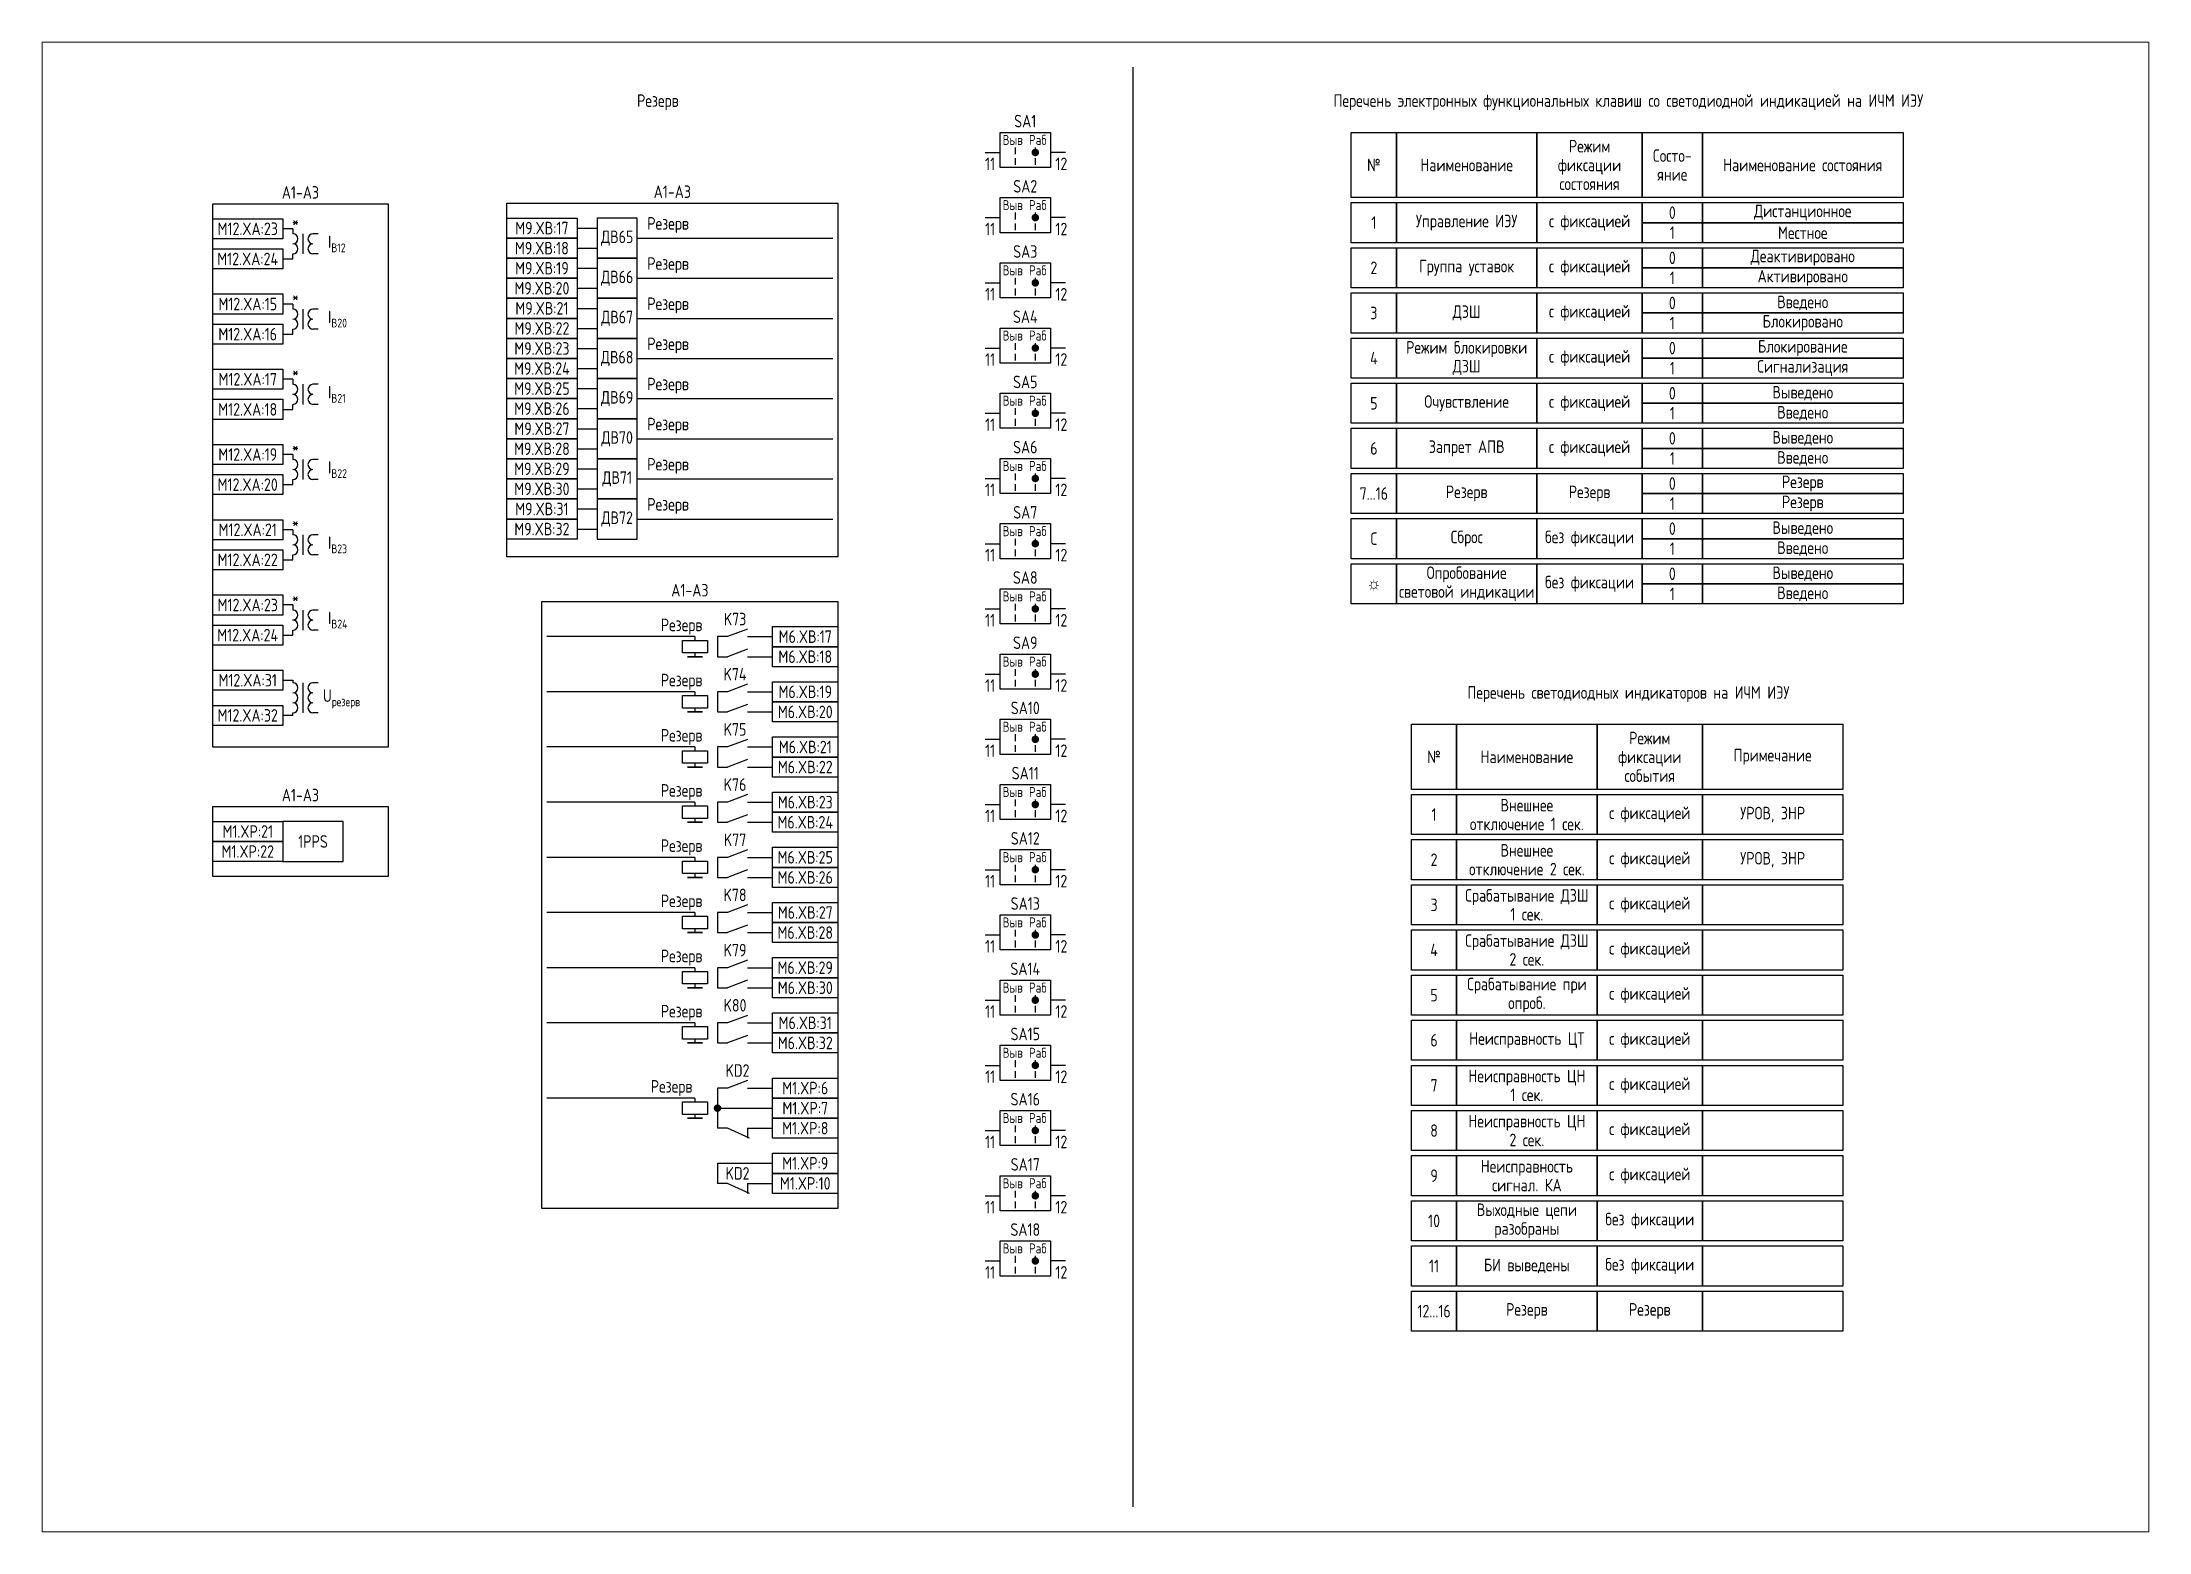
# Paper-space layout 'Лист14' of a CAD drawing. Header units: millimetres, sheet in inches. Extents: x 199.1 to 209.2, y 94.4 to 101.5.
# The model-space entities are those that its viewports show. They can reach past a viewport. Long polylines and large blocks are cut down to what shows.
import ezdxf

# ---------------------------------------------------------------- set-up
doc = ezdxf.new("R2010")
doc.units = ezdxf.units.MM
doc.styles.add('Gost_type_A', font='GOST_A.TTF')

psp = doc.layouts.new('Лист14')

msp = doc.modelspace()

# ---------------------------------------------------------------- texts
at = {"char_height": 2.5, "style": 'Gost_type_A'}
for s, insert, width, attachment_point, line_spacing_factor in [('Резерв', (5582.75, 285), 197.5, 5, 0.9), ('Перечень электронных функциональных клавиш со светодиодной индикацией на ИЧМ ИЭУ', (5776.25, 285), 197.5, 5, 0.9), ('Режим\\Pфиксации состояния', (5768.5, 272.5), 21, 5, 0.9), ('№ ', (5725.5, 272.5), 9, 5, 0.9), ('Наименование ', (5744, 272.5), 28, 5, 0.9), ('Состо- яние', (5785, 272.5), 12, 5, 0.9), ('Наименование состояния ', (5811, 272.5), 40, 5, 0.9), ('A1-A3', (5511.5, 265.78), 35, 8, 0.9), ('A1-A3', (5585.64, 265.92), 66, 8, 0.9), ('1', (5725.5, 261), 9, 5, 0.9), ('Управление ИЭУ', (5744, 261), 28, 5, 0.9), ('с фиксацией', (5768.5, 261), 21, 5, 0.9), ('0', (5785, 263), 12, 5, 0.9), ('Дистанционное', (5811, 263), 40, 5, 0.9), ('1', (5785, 259), 12, 5, 0.9), ('Местное', (5811, 259), 40, 5, 0.9), ('2', (5725.5, 252), 9, 5, 0.9), ('Группа уставок', (5744, 252), 28, 5, 0.9), ('с фиксацией', (5768.5, 252), 21, 5, 0.9), ('0', (5785, 254), 12, 5, 0.9), ('Деактивировано', (5811, 254), 40, 5, 0.9), ('1', (5785, 250), 12, 5, 0.9), ('Активировано', (5811, 250), 40, 5, 0.9), ('3', (5725.5, 243), 9, 5, 0.9), ('ДЗШ', (5744, 243), 28, 5, 0.9), ('с фиксацией', (5768.5, 243), 21, 5, 0.9), ('0', (5785, 245), 12, 5, 0.9), ('Введено', (5811, 245), 40, 5, 0.9), ('1', (5785, 241), 12, 5, 0.9), ('Блокировано', (5811, 241), 40, 5, 0.9), ('4', (5725.5, 234), 9, 5, 0.9), ('Режим блокировки ДЗШ', (5744, 234), 28, 5, 0.9), ('с фиксацией', (5768.5, 234), 21, 5, 0.9), ('0', (5785, 236), 12, 5, 0.9), ('Блокирование', (5811, 236), 40, 5, 0.9), ('1', (5785, 232), 12, 5, 0.9), ('Сигнализация', (5811, 232), 40, 5, 0.9), ('0', (5785, 227), 12, 5, 0.9), ('Выведено', (5811, 227), 40, 5, 0.9), ('5', (5725.5, 225), 9, 5, 0.9), ('Очувствление', (5744, 225), 28, 5, 0.9), ('с фиксацией', (5768.5, 225), 21, 5, 0.9), ('1', (5785, 223), 12, 5, 0.9), ('Введено', (5811, 223), 40, 5, 0.9), ('0', (5785, 218), 12, 5, 0.9), ('Выведено', (5811, 218), 40, 5, 0.9), ('6', (5725.5, 216), 9, 5, 0.9), ('Запрет АПВ', (5744, 216), 28, 5, 0.9), ('с фиксацией', (5768.5, 216), 21, 5, 0.9), ('1', (5785, 214), 12, 5, 0.9), ('Введено', (5811, 214), 40, 5, 0.9), ('0', (5785, 209), 12, 5, 0.9), ('Резерв', (5811, 209), 40, 5, 0.9), ('7...16', (5725.5, 207), 9, 5, 0.9), ('Резерв', (5744, 207), 28, 5, 0.9), ('Резерв', (5768.5, 207), 21, 5, 0.9), ('1', (5785, 205), 12, 5, 0.9), ('Резерв', (5811, 205), 40, 5, 0.9), ('C', (5725.5, 198), 9, 5, 0.9), ('Сброс', (5744, 198), 28, 5, 0.9), ('без фиксации', (5768.5, 198), 21, 5, 0.9), ('0', (5785, 200), 12, 5, 0.9), ('Выведено', (5811, 200), 40, 5, 0.9), ('Введено', (5811, 196), 40, 5, 0.9), ('1', (5785, 196), 12, 5, 0.9), ('☼', (5725.5, 189), 9, 5, 0.9), ('Опробование световой индикации', (5744, 189), 28, 5, 0.9), ('без фиксации', (5768.5, 189), 21, 5, 0.9), ('0', (5785, 191), 12, 5, 0.9), ('Выведено', (5811, 191), 40, 5, 0.9), ('A1-A3', (5589.14, 186.47), 59, 8, 0.9), ('1', (5785, 187), 12, 5, 0.9), ('Введено', (5811, 187), 40, 5, 0.9), ('Перечень светодиодных индикаторов на ИЧМ ИЭУ', (5776.25, 167), 197.5, 5, 0.9), ('№ ', (5737.5, 154.5), 9, 5, 0.9), ('Наименование ', (5756, 154.5), 28, 5, 0.9), ('Режим\\Pфиксации события', (5780.5, 154.5), 21, 5, 0.9), ('Примечание', (5805, 154.5), 28, 5, 0.9), ('A1-A3', (5511.5, 145.63), 35, 8, 0.9), ('1', (5737.5, 143), 9, 5, 0.9), ('Внешнее\\Pотключение 1 сек.', (5756, 143), 28, 5, 0.9), ('с фиксацией', (5780.5, 143), 21, 5, 0.9), ('УРОВ, ЗНР', (5805, 143), 28, 5, 0.9), ('2', (5737.5, 134), 9, 5, 0.9), ('Внешнее\\Pотключение 2 сек.', (5756, 134), 28, 5, 0.9), ('с фиксацией', (5780.5, 134), 21, 5, 0.9), ('УРОВ, ЗНР', (5805, 134), 28, 5, 0.9), ('3', (5737.5, 125), 9, 5, 0.9), ('Срабатывание ДЗШ\\P1 сек.', (5756, 125), 28, 5, 0.9), ('с фиксацией', (5780.5, 125), 21, 5, 0.9), ('Срабатывание ДЗШ\\P2 сек.', (5756, 116), 28, 5, 0.9), ('с фиксацией', (5780.5, 116), 21, 5, 0.9), ('4', (5737.5, 116), 9, 5, 0.9), ('Срабатывание при опроб.', (5756, 107), 28, 5, 0.9), ('5', (5737.5, 107), 9, 5, 0.9), ('с фиксацией', (5780.5, 107), 21, 5, 0.9), ('6', (5737.5, 98), 9, 5, 0.9), ('Неисправность ЦТ', (5756, 98), 28, 5, 0.9), ('с фиксацией', (5780.5, 98), 21, 5, 0.9), ('Резерв', (5589.64, 88.47), 37, 6, 0.8), ('7', (5737.5, 89), 9, 5, 0.9), ('Неисправность ЦН\\P1 сек.', (5756, 89), 28, 5, 0.9), ('с фиксацией', (5780.5, 89), 21, 5, 0.9), ('8', (5737.5, 80), 9, 5, 0.9), ('Неисправность ЦН\\P2 сек.', (5756, 80), 28, 5, 0.9), ('с фиксацией', (5780.5, 80), 21, 5, 0.9), ('9', (5737.5, 71), 9, 5, 0.9), ('Неисправность сигнал. КА', (5756, 71), 28, 5, 0.9), ('с фиксацией', (5780.5, 71), 21, 5, 0.9), ('10', (5737.5, 62), 9, 5, 0.9), ('Выходные цепи разобраны', (5756, 62), 28, 5, 0.9), ('без фиксации', (5780.5, 62), 21, 5, 0.9), ('без фиксации', (5780.5, 53), 21, 5, 0.9), ('11', (5737.5, 53), 9, 5, 0.9), ('БИ выведены', (5756, 53), 28, 5, 0.9), ('12...16', (5737.5, 44), 9, 5, 0.9), ('Резерв', (5756, 44), 28, 5, 0.9), ('Резерв', (5780.5, 44), 21, 5, 0.9)]:
    msp.add_mtext(s, dxfattribs=dict(at, insert=insert, width=width, attachment_point=attachment_point, line_spacing_factor=line_spacing_factor))
at = {"style": 'Gost_type_A'}
for s, insert, char_height, width, attachment_point in [('SA1', (5656, 280), 2.5, 10, 8), ('Выв', (5653.5, 277.5), 2, 5, 5), ('Раб', (5658.5, 277.5), 2, 5, 5), ('11', (5650, 273.98), 2.5, 5, 3), ('12', (5662, 273.98), 2.5, 5, 1), ('SA2', (5656, 267), 2.5, 10, 8), ('Выв', (5653.5, 264.5), 2, 5, 5), ('Раб', (5658.5, 264.5), 2, 5, 5), ('M12.XA:23', (5501, 259.78), 2.5, 14, 5), ('*', (5510.5, 261.28), 2.5, 3, 5), ('M9.XВ:17', (5559.64, 259.92), 2.5, 14, 5), ('Резерв', (5580.64, 258.92), 2.5, 37, 7), ('11', (5650, 260.98), 2.5, 5, 3), ('12', (5662, 260.98), 2.5, 5, 1), ('\\A1;I{\\H0.7x;\\S^ В12;}', (5517, 256.78), 2.5, 8, 4), ('M9.XВ:18', (5559.64, 255.92), 2.5, 14, 5), ('ДВ65', (5574.64, 257.92), 2.5, 7.9998, 5), ('SA3', (5656, 254), 2.5, 10, 8), ('M12.XA:24', (5500.99, 253.77), 2.5, 14.018, 5), ('M9.XВ:19', (5559.64, 251.92), 2.5, 14, 5), ('Резерв', (5580.64, 250.92), 2.5, 37, 7), ('Выв', (5653.5, 251.5), 2, 5, 5), ('Раб', (5658.5, 251.5), 2, 5, 5), ('M9.XВ:20', (5559.64, 247.92), 2.5, 14, 5), ('ДВ66', (5574.64, 249.92), 2.5, 7.9998, 5), ('11', (5650, 247.98), 2.5, 5, 3), ('12', (5662, 247.98), 2.5, 5, 1), ('M12.XA:15', (5501, 244.78), 2.5, 14, 5), ('*', (5510.5, 246.28), 2.5, 3, 5), ('M9.XВ:21', (5559.64, 243.92), 2.5, 14, 5), ('Резерв', (5580.64, 242.92), 2.5, 37, 7), ('M12.XA:16', (5500.99, 238.77), 2.5, 14.018, 5), ('\\A1;I{\\H0.7x;\\S^ B20;}', (5517, 241.78), 2.5, 8, 4), ('M9.XВ:22', (5559.64, 239.92), 2.5, 14, 5), ('ДВ67', (5574.64, 241.92), 2.5, 7.9998, 5), ('Выв', (5653.5, 238.5), 2, 5, 5), ('SA4', (5656, 241), 2.5, 10, 8), ('Раб', (5658.5, 238.5), 2, 5, 5), ('M9.XВ:23', (5559.64, 235.92), 2.5, 14, 5), ('ДВ68', (5574.64, 233.92), 2.5, 7.9998, 5), ('Резерв', (5580.64, 234.92), 2.5, 37, 7), ('M12.XA:17', (5501, 229.78), 2.5, 14, 5), ('*', (5510.5, 231.28), 2.5, 3, 5), ('M9.XВ:24', (5559.64, 231.92), 2.5, 14, 5), ('11', (5650, 234.98), 2.5, 5, 3), ('12', (5662, 234.98), 2.5, 5, 1), ('\\A1;I{\\H0.7x;\\S^ B21;}', (5517, 226.78), 2.5, 8, 4), ('M9.XВ:25', (5559.64, 227.92), 2.5, 14, 5), ('ДВ69', (5574.64, 225.92), 2.5, 7.9998, 5), ('Резерв', (5580.64, 226.92), 2.5, 37, 7), ('SA5', (5656, 228), 2.5, 10, 8), ('M12.XA:18', (5500.99, 223.77), 2.5, 14.018, 5), ('M9.XВ:26', (5559.64, 223.92), 2.5, 14, 5), ('Выв', (5653.5, 225.5), 2, 5, 5), ('Раб', (5658.5, 225.5), 2, 5, 5), ('M9.XВ:27', (5559.64, 219.92), 2.5, 14, 5), ('ДВ70', (5574.64, 217.92), 2.5, 7.9998, 5), ('Резерв', (5580.64, 218.92), 2.5, 37, 7), ('11', (5650, 221.98), 2.5, 5, 3), ('12', (5662, 221.98), 2.5, 5, 1), ('M12.XA:19', (5501, 214.78), 2.5, 14, 5), ('*', (5510.5, 216.28), 2.5, 3, 5), ('M9.XВ:28', (5559.64, 215.92), 2.5, 14, 5), ('SA6', (5656, 215), 2.5, 10, 8), ('M12.XA:20', (5500.99, 208.77), 2.5, 14.018, 5), ('\\A1;I{\\H0.7x;\\S^ B22;}', (5517, 211.78), 2.5, 8, 4), ('M9.XВ:29', (5559.64, 211.92), 2.5, 14, 5), ('ДВ71', (5574.64, 209.92), 2.5, 7.9998, 5), ('Резерв', (5580.64, 210.92), 2.5, 37, 7), ('Выв', (5653.5, 212.5), 2, 5, 5), ('Раб', (5658.5, 212.5), 2, 5, 5), ('M9.XВ:30', (5559.64, 207.92), 2.5, 14, 5), ('Резерв', (5580.64, 202.92), 2.5, 37, 7), ('11', (5650, 208.98), 2.5, 5, 3), ('12', (5662, 208.98), 2.5, 5, 1), ('M9.XВ:31', (5559.64, 203.92), 2.5, 14, 5), ('ДВ72', (5574.64, 201.92), 2.5, 7.9998, 5), ('SA7', (5656, 202), 2.5, 10, 8), ('M12.XA:21', (5501, 199.78), 2.5, 14, 5), ('*', (5510.5, 201.28), 2.5, 3, 5), ('\\A1;I{\\H0.7x;\\S^ B23;}', (5517, 196.78), 2.5, 8, 4), ('M9.XВ:32', (5559.64, 199.92), 2.5, 14, 5), ('Выв', (5653.5, 199.5), 2, 5, 5), ('Раб', (5658.5, 199.5), 2, 5, 5), ('M12.XA:22', (5500.99, 193.78), 2.5, 14.018, 5), ('11', (5650, 195.98), 2.5, 5, 3), ('12', (5662, 195.98), 2.5, 5, 1), ('SA8', (5656, 189), 2.5, 10, 8), ('M12.XA:23', (5501, 184.78), 2.5, 14, 5), ('*', (5510.5, 186.28), 2.5, 3, 5), ('Выв', (5653.5, 186.5), 2, 5, 5), ('Раб', (5658.5, 186.5), 2, 5, 5), ('\\A1;I{\\H0.7x;\\S^ B24;}', (5517, 181.78), 2.5, 8, 4), ('Резерв', (5591.64, 180.47), 2.5, 31.0015, 6), ('K73', (5598.14, 181.97), 2.5, 5, 5), ('11', (5650, 182.98), 2.5, 5, 3), ('12', (5662, 182.98), 2.5, 5, 1), ('M12.XA:24', (5500.99, 178.77), 2.5, 14.018, 5), ('M6.XВ:17', (5612.14, 178.47), 2.5, 13, 5), ('SA9', (5656, 176), 2.5, 10, 8), ('K74', (5598.14, 170.97), 2.5, 5, 5), ('M6.XВ:18', (5612.14, 174.47), 2.5, 13, 5), ('Выв', (5653.5, 173.5), 2, 5, 5), ('Раб', (5658.5, 173.5), 2, 5, 5), ('M12.XA:31', (5500.99, 169.77), 2.5, 14.018, 5), ('Резерв', (5591.64, 169.47), 2.5, 31.0015, 6), ('M6.XВ:19', (5612.14, 167.47), 2.5, 13, 5), ('11', (5650, 169.98), 2.5, 5, 3), ('12', (5662, 169.98), 2.5, 5, 1), ('M12.XA:32', (5500.99, 162.77), 2.5, 14.018, 5), ('\\A1;U{\\H0.7x;\\S^ резерв;}', (5516, 166.27), 2.5, 12, 4), ('M6.XВ:20', (5612.14, 163.47), 2.5, 13, 5), ('SA10', (5656, 163), 2.5, 10, 8), ('Резерв', (5591.64, 158.47), 2.5, 31.0015, 6), ('K75', (5598.14, 159.97), 2.5, 5, 5), ('Выв', (5653.5, 160.5), 2, 5, 5), ('Раб', (5658.5, 160.5), 2, 5, 5), ('M6.XВ:21', (5612.14, 156.47), 2.5, 13, 5), ('11', (5650, 156.98), 2.5, 5, 3), ('12', (5662, 156.98), 2.5, 5, 1), ('M6.XВ:22', (5612.14, 152.47), 2.5, 13, 5), ('SA11', (5656, 150), 2.5, 10, 8), ('Резерв', (5591.64, 147.47), 2.5, 31.0015, 6), ('K76', (5598.14, 148.97), 2.5, 5, 5), ('Выв', (5653.5, 147.5), 2, 5, 5), ('Раб', (5658.5, 147.5), 2, 5, 5), ('M6.XВ:23', (5612.14, 145.47), 2.5, 13, 5), ('11', (5650, 143.98), 2.5, 5, 3), ('12', (5662, 143.98), 2.5, 5, 1), ('M1.XP:21', (5501, 139.63), 2.5, 14, 5), ('1PPS', (5514, 137.63), 2.5, 12, 5), ('K77', (5598.14, 137.97), 2.5, 5, 5), ('M6.XВ:24', (5612.14, 141.47), 2.5, 13, 5), ('SA12', (5656, 137), 2.5, 10, 8), ('M1.XP:22', (5501, 135.63), 2.5, 14, 5), ('Резерв', (5591.64, 136.47), 2.5, 31.0015, 6), ('M6.XВ:25', (5612.14, 134.47), 2.5, 13, 5), ('Выв', (5653.5, 134.5), 2, 5, 5), ('Раб', (5658.5, 134.5), 2, 5, 5), ('M6.XВ:26', (5612.14, 130.47), 2.5, 13, 5), ('11', (5650, 130.98), 2.5, 5, 3), ('12', (5662, 130.98), 2.5, 5, 1), ('Резерв', (5591.64, 125.47), 2.5, 31.0015, 6), ('K78', (5598.14, 126.97), 2.5, 5, 5), ('SA13', (5656, 124), 2.5, 10, 8), ('M6.XВ:27', (5612.14, 123.47), 2.5, 13, 5), ('Выв', (5653.5, 121.5), 2, 5, 5), ('Раб', (5658.5, 121.5), 2, 5, 5), ('M6.XВ:28', (5612.14, 119.47), 2.5, 13, 5), ('11', (5650, 117.98), 2.5, 5, 3), ('12', (5662, 117.98), 2.5, 5, 1), ('Резерв', (5591.64, 114.47), 2.5, 31.0015, 6), ('K79', (5598.14, 115.97), 2.5, 5, 5), ('M6.XВ:29', (5612.14, 112.47), 2.5, 13, 5), ('SA14', (5656, 111), 2.5, 10, 8), ('M6.XВ:30', (5612.14, 108.47), 2.5, 13, 5), ('Выв', (5653.5, 108.5), 2, 5, 5), ('Раб', (5658.5, 108.5), 2, 5, 5), ('Резерв', (5591.64, 103.47), 2.5, 31.0015, 6), ('K80', (5598.14, 104.97), 2.5, 5, 5), ('M6.XВ:31', (5612.14, 101.47), 2.5, 13, 5), ('11', (5650, 104.98), 2.5, 5, 3), ('12', (5662, 104.98), 2.5, 5, 1), ('M6.XВ:32', (5612.14, 97.47), 2.5, 13, 5), ('SA15', (5656, 98), 2.5, 10, 8), ('KD2', (5598.64, 91.97), 2.5, 8, 5), ('Выв', (5653.5, 95.5), 2, 5, 5), ('Раб', (5658.5, 95.5), 2, 5, 5), ('M1.XP:6', (5612.14, 88.47), 2.5, 13, 5), ('11', (5650, 91.98), 2.5, 5, 3), ('12', (5662, 91.98), 2.5, 5, 1), ('M1.XP:7', (5612.14, 84.47), 2.5, 13, 5), ('SA16', (5656, 85), 2.5, 10, 8), ('M1.XP:8', (5612.14, 80.47), 2.5, 13, 5), ('Выв', (5653.5, 82.5), 2, 5, 5), ('Раб', (5658.5, 82.5), 2, 5, 5), ('11', (5650, 78.98), 2.5, 5, 3), ('12', (5662, 78.98), 2.5, 5, 1), ('KD2', (5598.64, 71.47), 2.5, 8, 5), ('M1.XP:9', (5612.14, 73.47), 2.5, 13, 5), ('SA17', (5656, 72), 2.5, 10, 8), ('M1.XP:10', (5612.14, 69.47), 2.5, 13, 5), ('Выв', (5653.5, 69.5), 2, 5, 5), ('Раб', (5658.5, 69.5), 2, 5, 5), ('11', (5650, 65.98), 2.5, 5, 3), ('12', (5662, 65.98), 2.5, 5, 1), ('SA18', (5656, 59), 2.5, 10, 8), ('Выв', (5653.5, 56.5), 2, 5, 5), ('Раб', (5658.5, 56.5), 2, 5, 5), ('11', (5650, 52.98), 2.5, 5, 3), ('12', (5662, 52.98), 2.5, 5, 1)]:
    msp.add_mtext(s, dxfattribs=dict(at, insert=insert, char_height=char_height, width=width, attachment_point=attachment_point))

# ---------------------------------------------------------------- blocks, each defined once
blk = doc.blocks.new('POINT')
at = {"const_width": 0.75}
blk.add_lwpolyline([(-0.375, 0, 1), (0.375, 0, 1)], format="xyb", close=True, dxfattribs=at)
blk = doc.blocks.new('Переключатель_положение')
for p, q in [((2, 1), (2, -0.34)), ((2, -1.14), (2, -2.49))]:
    blk.add_line(p, q)

# ---------------------------------------------------------------- linework, layer by layer
for p, q in [((5677.5, 5), (5677.5, 292)), ((5648, 275), (5651, 275)), ((5664, 275), (5661, 275)), ((5648, 262), (5651, 262)), ((5664, 262), (5661, 262)), ((5510, 259.78), (5508, 259.78)), ((5566.64, 259.92), (5570.64, 259.92)), ((5578.64, 257.92), (5617.64, 257.92)), ((5508, 253.78), (5510, 253.78)), ((5566.64, 255.92), (5570.64, 255.92)), ((5566.64, 251.92), (5570.64, 251.92)), ((5566.64, 247.92), (5570.64, 247.92)), ((5578.64, 249.92), (5617.64, 249.92)), ((5648, 249), (5651, 249)), ((5664, 249), (5661, 249)), ((5510, 244.78), (5508, 244.78)), ((5566.64, 243.92), (5570.64, 243.92)), ((5566.64, 239.92), (5570.64, 239.92)), ((5578.64, 241.92), (5617.64, 241.92)), ((5508, 238.78), (5510, 238.78)), ((5566.64, 235.92), (5570.64, 235.92)), ((5648, 236), (5651, 236)), ((5664, 236), (5661, 236)), ((5566.64, 231.92), (5570.64, 231.92)), ((5578.64, 233.92), (5617.64, 233.92)), ((5510, 229.78), (5508, 229.78)), ((5566.64, 227.92), (5570.64, 227.92)), ((5508, 223.78), (5510, 223.78)), ((5566.64, 223.92), (5570.64, 223.92)), ((5578.64, 225.92), (5617.64, 225.92)), ((5648, 223), (5651, 223)), ((5664, 223), (5661, 223)), ((5566.64, 219.92), (5570.64, 219.92)), ((5510, 214.78), (5508, 214.78)), ((5566.64, 215.92), (5570.64, 215.92)), ((5578.64, 217.92), (5617.64, 217.92)), ((5566.64, 211.92), (5570.64, 211.92)), ((5648, 210), (5651, 210)), ((5664, 210), (5661, 210)), ((5508, 208.78), (5510, 208.78)), ((5566.64, 207.92), (5570.64, 207.92)), ((5578.64, 209.92), (5617.64, 209.92)), ((5566.64, 203.92), (5570.64, 203.92)), ((5578.64, 201.92), (5617.64, 201.92)), ((5510, 199.78), (5508, 199.78)), ((5566.64, 199.92), (5570.64, 199.92)), ((5508, 193.78), (5510, 193.78)), ((5648, 197), (5651, 197)), ((5664, 197), (5661, 197)), ((5510, 184.78), (5508, 184.78)), ((5648, 184), (5651, 184)), ((5664, 184), (5661, 184)), ((5508, 178.78), (5510, 178.78)), ((5590.14, 178.47), (5560.64, 178.47)), ((5590.14, 178.47), (5590.14, 177.72)), ((5590.14, 175.22), (5590.14, 174.47)), ((5648, 171), (5651, 171)), ((5664, 171), (5661, 171)), ((5590.14, 167.47), (5560.64, 167.47)), ((5590.14, 167.47), (5590.14, 166.72)), ((5590.14, 164.22), (5590.14, 163.47)), ((5590.14, 156.47), (5560.64, 156.47)), ((5590.14, 156.47), (5590.14, 155.72)), ((5648, 158), (5651, 158)), ((5664, 158), (5661, 158)), ((5590.14, 153.22), (5590.14, 152.47)), ((5590.14, 145.47), (5560.64, 145.47)), ((5590.14, 145.47), (5590.14, 144.72)), ((5648, 145), (5651, 145)), ((5664, 145), (5661, 145)), ((5590.14, 142.22), (5590.14, 141.47)), ((5590.14, 134.47), (5560.64, 134.47)), ((5590.14, 134.47), (5590.14, 133.72)), ((5590.14, 131.22), (5590.14, 130.47)), ((5648, 132), (5651, 132)), ((5664, 132), (5661, 132)), ((5590.14, 123.47), (5560.64, 123.47)), ((5590.14, 123.47), (5590.14, 122.72)), ((5590.14, 120.22), (5590.14, 119.47)), ((5648, 119), (5651, 119)), ((5664, 119), (5661, 119)), ((5590.14, 112.47), (5560.64, 112.47)), ((5590.14, 112.47), (5590.14, 111.72)), ((5590.14, 109.22), (5590.14, 108.47)), ((5648, 106), (5651, 106)), ((5664, 106), (5661, 106)), ((5590.14, 101.47), (5560.64, 101.47)), ((5590.14, 101.47), (5590.14, 100.72)), ((5590.14, 98.22), (5590.14, 97.47)), ((5648, 93), (5651, 93)), ((5664, 93), (5661, 93)), ((5590.14, 86.47), (5560.64, 86.47)), ((5590.14, 86.47), (5590.14, 85.72)), ((5590.14, 83.22), (5590.14, 82.47)), ((5600.64, 80.47), (5600.64, 78.47)), ((5648, 80), (5651, 80)), ((5664, 80), (5661, 80)), ((5594.64, 73.47), (5594.64, 69.47)), ((5600.64, 69.47), (5600.64, 67.47)), ((5648, 67), (5651, 67)), ((5664, 67), (5661, 67)), ((5648, 54), (5651, 54)), ((5664, 54), (5661, 54))]:
    msp.add_line(p, q)
at = {"ltscale": 4}
for p, q in [((5510, 259.78), (5510, 258.78)), ((5510, 259.28), (5510, 258.78)), ((5512, 258.78), (5512, 254.78)), ((5512, 258.78), (5512, 254.78)), ((5515, 258.78), (5514, 258.78)), ((5515, 258.78), (5514, 258.78)), ((5510, 253.78), (5510, 254.78)), ((5515, 254.78), (5514, 254.78)), ((5515, 254.78), (5514, 254.78)), ((5510, 244.78), (5510, 243.78)), ((5510, 244.28), (5510, 243.78)), ((5512, 243.78), (5512, 239.78)), ((5512, 243.78), (5512, 239.78)), ((5515, 243.78), (5514, 243.78)), ((5515, 243.78), (5514, 243.78)), ((5510, 238.78), (5510, 239.78)), ((5515, 239.78), (5514, 239.78)), ((5515, 239.78), (5514, 239.78)), ((5510, 229.78), (5510, 228.78)), ((5510, 229.28), (5510, 228.78)), ((5512, 228.78), (5512, 224.78)), ((5512, 228.78), (5512, 224.78)), ((5515, 228.78), (5514, 228.78)), ((5515, 228.78), (5514, 228.78)), ((5510, 223.78), (5510, 224.78)), ((5515, 224.78), (5514, 224.78)), ((5515, 224.78), (5514, 224.78)), ((5510, 214.78), (5510, 213.78)), ((5510, 214.28), (5510, 213.78)), ((5512, 213.78), (5512, 209.78)), ((5512, 213.78), (5512, 209.78)), ((5515, 213.78), (5514, 213.78)), ((5515, 213.78), (5514, 213.78)), ((5510, 208.78), (5510, 209.78)), ((5515, 209.78), (5514, 209.78)), ((5515, 209.78), (5514, 209.78)), ((5510, 199.78), (5510, 198.78)), ((5510, 199.28), (5510, 198.78)), ((5512, 198.78), (5512, 194.78)), ((5512, 198.78), (5512, 194.78)), ((5515, 198.78), (5514, 198.78)), ((5515, 198.78), (5514, 198.78)), ((5510, 193.78), (5510, 194.78)), ((5515, 194.78), (5514, 194.78)), ((5515, 194.78), (5514, 194.78)), ((5510, 184.78), (5510, 183.78)), ((5510, 184.28), (5510, 183.78)), ((5512, 183.78), (5512, 179.78)), ((5512, 183.78), (5512, 179.78)), ((5515, 183.78), (5514, 183.78)), ((5515, 183.78), (5514, 183.78)), ((5510, 178.78), (5510, 179.78)), ((5515, 179.78), (5514, 179.78)), ((5515, 179.78), (5514, 179.78)), ((5508, 169.77), (5510, 169.77)), ((5510, 169.77), (5510, 169.27)), ((5510, 169.77), (5510, 169.27)), ((5512, 169.27), (5512, 165.27)), ((5515, 169.27), (5514, 169.27)), ((5512, 167.27), (5512, 163.27)), ((5510, 162.77), (5508, 162.77)), ((5510, 162.77), (5510, 163.27)), ((5515, 163.27), (5514, 163.27))]:
    msp.add_line(p, q, dxfattribs=at)
at = {"ltscale": 1.08}
for p, q in [((5596.64, 178.47), (5594.64, 178.47)), ((5594.64, 178.47), (5594.64, 174.47)), ((5600.64, 178.47), (5605.64, 178.47)), ((5594.64, 174.47), (5596.64, 174.47)), ((5600.64, 174.47), (5605.64, 174.47)), ((5596.64, 167.47), (5594.64, 167.47)), ((5594.64, 167.47), (5594.64, 163.47)), ((5600.64, 167.47), (5605.64, 167.47)), ((5594.64, 163.47), (5596.64, 163.47)), ((5600.64, 163.47), (5605.64, 163.47)), ((5596.64, 156.47), (5594.64, 156.47)), ((5594.64, 156.47), (5594.64, 152.47)), ((5600.64, 156.47), (5605.64, 156.47)), ((5594.64, 152.47), (5596.64, 152.47)), ((5600.64, 152.47), (5605.64, 152.47)), ((5596.64, 145.47), (5594.64, 145.47)), ((5594.64, 145.47), (5594.64, 141.47)), ((5600.64, 145.47), (5605.64, 145.47)), ((5594.64, 141.47), (5596.64, 141.47)), ((5600.64, 141.47), (5605.64, 141.47)), ((5596.64, 134.47), (5594.64, 134.47)), ((5594.64, 134.47), (5594.64, 130.47)), ((5600.64, 134.47), (5605.64, 134.47)), ((5594.64, 130.47), (5596.64, 130.47)), ((5600.64, 130.47), (5605.64, 130.47)), ((5596.64, 123.47), (5594.64, 123.47)), ((5594.64, 123.47), (5594.64, 119.47)), ((5600.64, 123.47), (5605.64, 123.47)), ((5594.64, 119.47), (5596.64, 119.47)), ((5600.64, 119.47), (5605.64, 119.47)), ((5596.64, 112.47), (5594.64, 112.47)), ((5594.64, 112.47), (5594.64, 108.47)), ((5600.64, 112.47), (5605.64, 112.47)), ((5594.64, 108.47), (5596.64, 108.47)), ((5600.64, 108.47), (5605.64, 108.47)), ((5596.64, 101.47), (5594.64, 101.47)), ((5594.64, 101.47), (5594.64, 97.47)), ((5600.64, 101.47), (5605.64, 101.47)), ((5594.64, 97.47), (5596.64, 97.47)), ((5600.64, 97.47), (5605.64, 97.47)), ((5596.64, 88.47), (5594.64, 88.47)), ((5594.64, 88.47), (5594.64, 80.47)), ((5600.64, 88.47), (5605.64, 88.47)), ((5594.64, 84.47), (5605.64, 84.47)), ((5596.64, 80.47), (5594.64, 80.47)), ((5600.64, 80.47), (5605.64, 80.47)), ((5594.64, 73.47), (5605.64, 73.47)), ((5596.64, 69.47), (5594.64, 69.47)), ((5600.64, 69.47), (5605.64, 69.47))]:
    msp.add_line(p, q, dxfattribs=at)
at = {"ltscale": 4.32}
for p, q in [((5600.64, 179.97), (5596.64, 178.47)), ((5600.64, 175.97), (5596.64, 174.47)), ((5600.64, 168.97), (5596.64, 167.47)), ((5600.64, 164.97), (5596.64, 163.47)), ((5600.64, 157.97), (5596.64, 156.47)), ((5600.64, 153.97), (5596.64, 152.47)), ((5600.64, 146.97), (5596.64, 145.47)), ((5600.64, 142.97), (5596.64, 141.47)), ((5600.64, 135.97), (5596.64, 134.47)), ((5600.64, 131.97), (5596.64, 130.47)), ((5600.64, 124.97), (5596.64, 123.47)), ((5600.64, 120.97), (5596.64, 119.47)), ((5600.64, 113.97), (5596.64, 112.47)), ((5600.64, 109.97), (5596.64, 108.47)), ((5600.64, 102.97), (5596.64, 101.47)), ((5600.64, 98.97), (5596.64, 97.47)), ((5600.64, 89.97), (5596.64, 88.47)), ((5601.03, 78.47), (5596.64, 80.47)), ((5601.03, 67.47), (5596.64, 69.47))]:
    msp.add_line(p, q, dxfattribs=at)
for points in [[(5651, 279), (5661, 279), (5661, 272), (5651, 272)], [(5721, 279), (5730, 279), (5730, 266), (5721, 266)], [(5730, 279), (5758, 279), (5758, 266), (5730, 266)], [(5758, 279), (5779, 279), (5779, 266), (5758, 266)], [(5779, 279), (5791, 279), (5791, 266), (5779, 266)], [(5791, 279), (5831, 279), (5831, 266), (5791, 266)], [(5494, 264.78), (5529, 264.78), (5529, 156.42), (5494, 156.42)], [(5552.64, 264.92), (5618.64, 264.92), (5618.64, 194.37), (5552.64, 194.37)], [(5651, 266), (5661, 266), (5661, 259), (5651, 259)], [(5721, 265), (5730, 265), (5730, 257), (5721, 257)], [(5730, 265), (5758, 265), (5758, 257), (5730, 257)], [(5758, 265), (5779, 265), (5779, 257), (5758, 257)], [(5779, 265), (5791, 265), (5791, 261), (5779, 261)], [(5791, 265), (5831, 265), (5831, 261), (5791, 261)], [(5494, 261.78), (5508, 261.78), (5508, 257.78), (5494, 257.78)], [(5552.64, 261.92), (5566.64, 261.92), (5566.64, 257.92), (5552.64, 257.92)], [(5779, 261), (5791, 261), (5791, 257), (5779, 257)], [(5791, 261), (5831, 261), (5831, 257), (5791, 257)], [(5552.64, 257.92), (5566.64, 257.92), (5566.64, 253.92), (5552.64, 253.92)], [(5494, 255.78), (5508, 255.78), (5508, 251.78), (5494, 251.78)], [(5552.64, 253.92), (5566.64, 253.92), (5566.64, 249.92), (5552.64, 249.92)], [(5651, 253), (5661, 253), (5661, 246), (5651, 246)], [(5721, 256), (5730, 256), (5730, 248), (5721, 248)], [(5730, 256), (5758, 256), (5758, 248), (5730, 248)], [(5758, 256), (5779, 256), (5779, 248), (5758, 248)], [(5779, 256), (5791, 256), (5791, 252), (5779, 252)], [(5779, 252), (5791, 252), (5791, 248), (5779, 248)], [(5791, 256), (5831, 256), (5831, 252), (5791, 252)], [(5791, 252), (5831, 252), (5831, 248), (5791, 248)], [(5552.64, 249.92), (5566.64, 249.92), (5566.64, 245.92), (5552.64, 245.92)], [(5494, 246.78), (5508, 246.78), (5508, 242.78), (5494, 242.78)], [(5552.64, 245.92), (5566.64, 245.92), (5566.64, 241.92), (5552.64, 241.92)], [(5721, 247), (5730, 247), (5730, 239), (5721, 239)], [(5730, 247), (5758, 247), (5758, 239), (5730, 239)], [(5758, 247), (5779, 247), (5779, 239), (5758, 239)], [(5779, 247), (5791, 247), (5791, 243), (5779, 243)], [(5791, 247), (5831, 247), (5831, 243), (5791, 243)], [(5494, 240.78), (5508, 240.78), (5508, 236.78), (5494, 236.78)], [(5552.64, 241.92), (5566.64, 241.92), (5566.64, 237.92), (5552.64, 237.92)], [(5651, 240), (5661, 240), (5661, 233), (5651, 233)], [(5779, 243), (5791, 243), (5791, 239), (5779, 239)], [(5791, 243), (5831, 243), (5831, 239), (5791, 239)], [(5552.64, 237.92), (5566.64, 237.92), (5566.64, 233.92), (5552.64, 233.92)], [(5721, 238), (5730, 238), (5730, 230), (5721, 230)], [(5730, 238), (5758, 238), (5758, 230), (5730, 230)], [(5758, 238), (5779, 238), (5779, 230), (5758, 230)], [(5779, 238), (5791, 238), (5791, 234), (5779, 234)], [(5791, 238), (5831, 238), (5831, 234), (5791, 234)], [(5494, 231.78), (5508, 231.78), (5508, 227.78), (5494, 227.78)], [(5552.64, 233.92), (5566.64, 233.92), (5566.64, 229.92), (5552.64, 229.92)], [(5779, 234), (5791, 234), (5791, 230), (5779, 230)], [(5791, 234), (5831, 234), (5831, 230), (5791, 230)], [(5552.64, 229.92), (5566.64, 229.92), (5566.64, 225.92), (5552.64, 225.92)], [(5651, 227), (5661, 227), (5661, 220), (5651, 220)], [(5721, 229), (5730, 229), (5730, 221), (5721, 221)], [(5730, 229), (5758, 229), (5758, 221), (5730, 221)], [(5758, 229), (5779, 229), (5779, 221), (5758, 221)], [(5779, 229), (5791, 229), (5791, 225), (5779, 225)], [(5791, 229), (5831, 229), (5831, 225), (5791, 225)], [(5494, 225.78), (5508, 225.78), (5508, 221.78), (5494, 221.78)], [(5552.64, 225.92), (5566.64, 225.92), (5566.64, 221.92), (5552.64, 221.92)], [(5779, 225), (5791, 225), (5791, 221), (5779, 221)], [(5791, 225), (5831, 225), (5831, 221), (5791, 221)], [(5552.64, 221.92), (5566.64, 221.92), (5566.64, 217.92), (5552.64, 217.92)], [(5721, 220), (5730, 220), (5730, 212), (5721, 212)], [(5730, 220), (5758, 220), (5758, 212), (5730, 212)], [(5758, 220), (5779, 220), (5779, 212), (5758, 212)], [(5779, 220), (5791, 220), (5791, 216), (5779, 216)], [(5791, 220), (5831, 220), (5831, 216), (5791, 216)], [(5494, 216.78), (5508, 216.78), (5508, 212.78), (5494, 212.78)], [(5552.64, 217.92), (5566.64, 217.92), (5566.64, 213.92), (5552.64, 213.92)], [(5779, 216), (5791, 216), (5791, 212), (5779, 212)], [(5791, 216), (5831, 216), (5831, 212), (5791, 212)], [(5494, 210.78), (5508, 210.78), (5508, 206.78), (5494, 206.78)], [(5552.64, 213.92), (5566.64, 213.92), (5566.64, 209.92), (5552.64, 209.92)], [(5651, 214), (5661, 214), (5661, 207), (5651, 207)], [(5721, 211), (5730, 211), (5730, 203), (5721, 203)], [(5730, 211), (5758, 211), (5758, 203), (5730, 203)], [(5758, 211), (5779, 211), (5779, 203), (5758, 203)], [(5779, 211), (5791, 211), (5791, 207), (5779, 207)], [(5791, 211), (5831, 211), (5831, 207), (5791, 207)], [(5552.64, 209.92), (5566.64, 209.92), (5566.64, 205.92), (5552.64, 205.92)], [(5552.64, 205.92), (5566.64, 205.92), (5566.64, 201.92), (5552.64, 201.92)], [(5779, 207), (5791, 207), (5791, 203), (5779, 203)], [(5791, 207), (5831, 207), (5831, 203), (5791, 203)], [(5494, 201.78), (5508, 201.78), (5508, 197.78), (5494, 197.78)], [(5552.64, 201.92), (5566.64, 201.92), (5566.64, 197.92), (5552.64, 197.92)], [(5721, 202), (5730, 202), (5730, 194), (5721, 194)], [(5730, 202), (5758, 202), (5758, 194), (5730, 194)], [(5758, 202), (5779, 202), (5779, 194), (5758, 194)], [(5779, 202), (5791, 202), (5791, 198), (5779, 198)], [(5791, 202), (5831, 202), (5831, 198), (5791, 198)], [(5651, 201), (5661, 201), (5661, 194), (5651, 194)], [(5779, 198), (5791, 198), (5791, 194), (5779, 194)], [(5791, 198), (5831, 198), (5831, 194), (5791, 194)], [(5494, 195.78), (5508, 195.78), (5508, 191.78), (5494, 191.78)], [(5721, 193), (5730, 193), (5730, 185), (5721, 185)], [(5730, 193), (5758, 193), (5758, 185), (5730, 185)], [(5758, 193), (5779, 193), (5779, 185), (5758, 185)], [(5779, 193), (5791, 193), (5791, 189), (5779, 189)], [(5779, 189), (5791, 189), (5791, 185), (5779, 185)], [(5791, 193), (5831, 193), (5831, 189), (5791, 189)], [(5791, 189), (5831, 189), (5831, 185), (5791, 185)], [(5494, 186.78), (5508, 186.78), (5508, 182.78), (5494, 182.78)], [(5559.64, 185.47), (5618.64, 185.47), (5618.64, 64.47), (5559.64, 64.47)], [(5651, 188), (5661, 188), (5661, 181), (5651, 181)], [(5494, 180.78), (5508, 180.78), (5508, 176.78), (5494, 176.78)], [(5592.64, 177.72), (5592.64, 175.22), (5587.64, 175.22), (5587.64, 177.72)], [(5605.64, 180.47), (5618.64, 180.47), (5618.64, 176.47), (5605.64, 176.47)], [(5605.64, 176.47), (5618.64, 176.47), (5618.64, 172.47), (5605.64, 172.47)], [(5591.64, 174.47), (5588.64, 174.47)], [(5651, 175), (5661, 175), (5661, 168), (5651, 168)], [(5494, 171.77), (5508, 171.77), (5508, 167.77), (5494, 167.77)], [(5605.64, 169.47), (5618.64, 169.47), (5618.64, 165.47), (5605.64, 165.47)], [(5494, 164.77), (5508, 164.77), (5508, 160.77), (5494, 160.77)], [(5592.64, 166.72), (5592.64, 164.22), (5587.64, 164.22), (5587.64, 166.72)], [(5605.64, 165.47), (5618.64, 165.47), (5618.64, 161.47), (5605.64, 161.47)], [(5591.64, 163.47), (5588.64, 163.47)], [(5651, 162), (5661, 162), (5661, 155), (5651, 155)], [(5733, 161), (5742, 161), (5742, 148), (5733, 148)], [(5742, 161), (5770, 161), (5770, 148), (5742, 148)], [(5770, 161), (5791, 161), (5791, 148), (5770, 148)], [(5791, 161), (5819, 161), (5819, 148), (5791, 148)], [(5592.64, 155.72), (5592.64, 153.22), (5587.64, 153.22), (5587.64, 155.72)], [(5605.64, 158.47), (5618.64, 158.47), (5618.64, 154.47), (5605.64, 154.47)], [(5591.64, 152.47), (5588.64, 152.47)], [(5605.64, 154.47), (5618.64, 154.47), (5618.64, 150.47), (5605.64, 150.47)], [(5605.64, 147.47), (5618.64, 147.47), (5618.64, 143.47), (5605.64, 143.47)], [(5651, 149), (5661, 149), (5661, 142), (5651, 142)], [(5733, 147), (5742, 147), (5742, 139), (5733, 139)], [(5742, 147), (5770, 147), (5770, 139), (5742, 139)], [(5770, 147), (5791, 147), (5791, 139), (5770, 139)], [(5791, 147), (5819, 147), (5819, 139), (5791, 139)], [(5494, 144.63), (5529, 144.63), (5529, 130.63), (5494, 130.63)], [(5592.64, 144.72), (5592.64, 142.22), (5587.64, 142.22), (5587.64, 144.72)], [(5605.64, 143.47), (5618.64, 143.47), (5618.64, 139.47), (5605.64, 139.47)], [(5494, 141.63), (5508, 141.63), (5508, 137.63), (5494, 137.63)], [(5591.64, 141.47), (5588.64, 141.47)], [(5494, 137.63), (5508, 137.63), (5508, 133.63), (5494, 133.63)], [(5605.64, 136.47), (5618.64, 136.47), (5618.64, 132.47), (5605.64, 132.47)], [(5651, 136), (5661, 136), (5661, 129), (5651, 129)], [(5733, 138), (5742, 138), (5742, 130), (5733, 130)], [(5742, 138), (5770, 138), (5770, 130), (5742, 130)], [(5770, 138), (5791, 138), (5791, 130), (5770, 130)], [(5791, 138), (5819, 138), (5819, 130), (5791, 130)], [(5592.64, 133.72), (5592.64, 131.22), (5587.64, 131.22), (5587.64, 133.72)], [(5591.64, 130.47), (5588.64, 130.47)], [(5605.64, 132.47), (5618.64, 132.47), (5618.64, 128.47), (5605.64, 128.47)], [(5733, 129), (5742, 129), (5742, 121), (5733, 121)], [(5742, 129), (5770, 129), (5770, 121), (5742, 121)], [(5770, 129), (5791, 129), (5791, 121), (5770, 121)], [(5791, 129), (5819, 129), (5819, 121), (5791, 121)], [(5592.64, 122.72), (5592.64, 120.22), (5587.64, 120.22), (5587.64, 122.72)], [(5605.64, 125.47), (5618.64, 125.47), (5618.64, 121.47), (5605.64, 121.47)], [(5651, 123), (5661, 123), (5661, 116), (5651, 116)], [(5591.64, 119.47), (5588.64, 119.47)], [(5605.64, 121.47), (5618.64, 121.47), (5618.64, 117.47), (5605.64, 117.47)], [(5733, 120), (5742, 120), (5742, 112), (5733, 112)], [(5742, 120), (5770, 120), (5770, 112), (5742, 112)], [(5770, 120), (5791, 120), (5791, 112), (5770, 112)], [(5791, 120), (5819, 120), (5819, 112), (5791, 112)], [(5605.64, 114.47), (5618.64, 114.47), (5618.64, 110.47), (5605.64, 110.47)], [(5592.64, 111.72), (5592.64, 109.22), (5587.64, 109.22), (5587.64, 111.72)], [(5605.64, 110.47), (5618.64, 110.47), (5618.64, 106.47), (5605.64, 106.47)], [(5651, 110), (5661, 110), (5661, 103), (5651, 103)], [(5733, 111), (5742, 111), (5742, 103), (5733, 103)], [(5742, 111), (5770, 111), (5770, 103), (5742, 103)], [(5770, 111), (5791, 111), (5791, 103), (5770, 103)], [(5791, 111), (5819, 111), (5819, 103), (5791, 103)], [(5591.64, 108.47), (5588.64, 108.47)], [(5605.64, 103.47), (5618.64, 103.47), (5618.64, 99.47), (5605.64, 99.47)], [(5733, 102), (5742, 102), (5742, 94), (5733, 94)], [(5742, 102), (5770, 102), (5770, 94), (5742, 94)], [(5770, 102), (5791, 102), (5791, 94), (5770, 94)], [(5791, 102), (5819, 102), (5819, 94), (5791, 94)], [(5592.64, 100.72), (5592.64, 98.22), (5587.64, 98.22), (5587.64, 100.72)], [(5591.64, 97.47), (5588.64, 97.47)], [(5605.64, 99.47), (5618.64, 99.47), (5618.64, 95.47), (5605.64, 95.47)], [(5651, 97), (5661, 97), (5661, 90), (5651, 90)], [(5733, 93), (5742, 93), (5742, 85), (5733, 85)], [(5742, 93), (5770, 93), (5770, 85), (5742, 85)], [(5770, 93), (5791, 93), (5791, 85), (5770, 85)], [(5791, 93), (5819, 93), (5819, 85), (5791, 85)], [(5605.64, 90.47), (5618.64, 90.47), (5618.64, 86.47), (5605.64, 86.47)], [(5592.64, 85.72), (5592.64, 83.22), (5587.64, 83.22), (5587.64, 85.72)], [(5605.64, 86.47), (5618.64, 86.47), (5618.64, 82.47), (5605.64, 82.47)], [(5651, 84), (5661, 84), (5661, 77), (5651, 77)], [(5591.64, 82.47), (5588.64, 82.47)], [(5605.64, 82.47), (5618.64, 82.47), (5618.64, 78.47), (5605.64, 78.47)], [(5733, 84), (5742, 84), (5742, 76), (5733, 76)], [(5742, 84), (5770, 84), (5770, 76), (5742, 76)], [(5770, 84), (5791, 84), (5791, 76), (5770, 76)], [(5791, 84), (5819, 84), (5819, 76), (5791, 76)], [(5605.64, 75.47), (5618.64, 75.47), (5618.64, 71.47), (5605.64, 71.47)], [(5605.64, 71.47), (5618.64, 71.47), (5618.64, 67.47), (5605.64, 67.47)], [(5733, 75), (5742, 75), (5742, 67), (5733, 67)], [(5742, 75), (5770, 75), (5770, 67), (5742, 67)], [(5770, 75), (5791, 75), (5791, 67), (5770, 67)], [(5791, 75), (5819, 75), (5819, 67), (5791, 67)], [(5651, 71), (5661, 71), (5661, 64), (5651, 64)], [(5733, 66), (5742, 66), (5742, 58), (5733, 58)], [(5742, 66), (5770, 66), (5770, 58), (5742, 58)], [(5770, 66), (5791, 66), (5791, 58), (5770, 58)], [(5791, 66), (5819, 66), (5819, 58), (5791, 58)], [(5651, 58), (5661, 58), (5661, 51), (5651, 51)], [(5733, 57), (5742, 57), (5742, 49), (5733, 49)], [(5742, 57), (5770, 57), (5770, 49), (5742, 49)], [(5770, 57), (5791, 57), (5791, 49), (5770, 49)], [(5791, 57), (5819, 57), (5819, 49), (5791, 49)], [(5733, 48), (5742, 48), (5742, 40), (5733, 40)], [(5742, 48), (5770, 48), (5770, 40), (5742, 40)], [(5770, 48), (5791, 48), (5791, 40), (5770, 40)], [(5791, 48), (5819, 48), (5819, 40), (5791, 40)]]:
    msp.add_lwpolyline(points, close=True)
at = {"ltscale": 4}
for points in [[(5570.64, 253.92), (5578.64, 253.92), (5578.64, 261.92), (5570.64, 261.92)], [(5570.64, 245.92), (5578.64, 245.92), (5578.64, 253.92), (5570.64, 253.92)], [(5570.64, 237.92), (5578.64, 237.92), (5578.64, 245.92), (5570.64, 245.92)], [(5570.64, 229.92), (5578.64, 229.92), (5578.64, 237.92), (5570.64, 237.92)], [(5570.64, 221.92), (5578.64, 221.92), (5578.64, 229.92), (5570.64, 229.92)], [(5570.64, 213.92), (5578.64, 213.92), (5578.64, 221.92), (5570.64, 221.92)], [(5570.64, 205.92), (5578.64, 205.92), (5578.64, 213.92), (5570.64, 213.92)], [(5570.64, 197.92), (5578.64, 197.92), (5578.64, 205.92), (5570.64, 205.92)], [(5508, 133.63), (5520, 133.63), (5520, 141.63), (5508, 141.63)]]:
    msp.add_lwpolyline(points, close=True, dxfattribs=at)
for centre, start, end in [((5510, 257.78), 270, 90), ((5510, 257.78), 270, 90), ((5510, 255.78), 270, 90), ((5510, 255.78), 270, 90), ((5514, 257.78), 90, 270), ((5514, 257.78), 90, 270), ((5514, 255.78), 90, 270), ((5514, 255.78), 90, 270), ((5510, 242.78), 270, 90), ((5510, 242.78), 270, 90), ((5514, 242.78), 90, 270), ((5514, 242.78), 90, 270), ((5510, 240.78), 270, 90), ((5510, 240.78), 270, 90), ((5514, 240.78), 90, 270), ((5514, 240.78), 90, 270), ((5510, 227.78), 270, 90), ((5510, 227.78), 270, 90), ((5514, 227.78), 90, 270), ((5514, 227.78), 90, 270), ((5510, 225.78), 270, 90), ((5510, 225.78), 270, 90), ((5514, 225.78), 90, 270), ((5514, 225.78), 90, 270), ((5510, 212.78), 270, 90), ((5510, 212.78), 270, 90), ((5510, 210.78), 270, 90), ((5510, 210.78), 270, 90), ((5514, 212.78), 90, 270), ((5514, 212.78), 90, 270), ((5514, 210.78), 90, 270), ((5514, 210.78), 90, 270), ((5510, 197.78), 270, 90), ((5510, 197.78), 270, 90), ((5514, 197.78), 90, 270), ((5514, 197.78), 90, 270), ((5510, 195.78), 270, 90), ((5510, 195.78), 270, 90), ((5514, 195.78), 90, 270), ((5514, 195.78), 90, 270), ((5510, 182.78), 270, 90), ((5510, 182.78), 270, 90), ((5510, 180.78), 270, 90), ((5510, 180.78), 270, 90), ((5514, 182.78), 90, 270), ((5514, 182.78), 90, 270), ((5514, 180.78), 90, 270), ((5514, 180.78), 90, 270), ((5510, 168.27), 270, 90), ((5514, 168.27), 90, 270), ((5514, 168.27), 90, 270), ((5510, 166.27), 270, 90), ((5510, 164.27), 270, 90), ((5514, 166.27), 90, 270), ((5514, 166.27), 90, 270), ((5514, 164.27), 90, 270)]:
    msp.add_arc(centre, 1, start, end, dxfattribs=at)

# ---------------------------------------------------------------- block references
for name, p in [('Переключатель_положение', (5652, 275)), ('POINT', (5658, 275)), ('Переключатель_положение', (5656, 275)), ('Переключатель_положение', (5652, 262)), ('POINT', (5658, 262)), ('Переключатель_положение', (5656, 262)), ('Переключатель_положение', (5652, 249)), ('POINT', (5658, 249)), ('Переключатель_положение', (5656, 249)), ('Переключатель_положение', (5652, 236)), ('POINT', (5658, 236)), ('Переключатель_положение', (5656, 236)), ('Переключатель_положение', (5652, 223)), ('POINT', (5658, 223)), ('Переключатель_положение', (5656, 223)), ('Переключатель_положение', (5652, 210)), ('POINT', (5658, 210)), ('Переключатель_положение', (5656, 210)), ('Переключатель_положение', (5652, 197)), ('POINT', (5658, 197)), ('Переключатель_положение', (5656, 197)), ('Переключатель_положение', (5652, 184)), ('Переключатель_положение', (5656, 184)), ('POINT', (5658, 184)), ('Переключатель_положение', (5652, 171)), ('POINT', (5658, 171)), ('Переключатель_положение', (5656, 171)), ('Переключатель_положение', (5652, 158)), ('POINT', (5658, 158)), ('Переключатель_положение', (5656, 158)), ('Переключатель_положение', (5652, 145)), ('POINT', (5658, 145)), ('Переключатель_положение', (5656, 145)), ('Переключатель_положение', (5652, 132)), ('POINT', (5658, 132)), ('Переключатель_положение', (5656, 132)), ('Переключатель_положение', (5652, 119)), ('POINT', (5658, 119)), ('Переключатель_положение', (5656, 119)), ('Переключатель_положение', (5652, 106)), ('POINT', (5658, 106)), ('Переключатель_положение', (5656, 106)), ('Переключатель_положение', (5652, 93)), ('POINT', (5658, 93)), ('Переключатель_положение', (5656, 93)), ('POINT', (5594.64, 84.47)), ('Переключатель_положение', (5652, 80)), ('POINT', (5658, 80)), ('Переключатель_положение', (5656, 80)), ('Переключатель_положение', (5652, 67)), ('POINT', (5658, 67)), ('Переключатель_положение', (5656, 67)), ('Переключатель_положение', (5652, 54)), ('POINT', (5658, 54)), ('Переключатель_положение', (5656, 54))]:
    msp.add_blockref(name, p)

msp.set_redraw_order([(e.dxf.handle, doc.entitydb.next_handle()) for e in msp.query("TEXT MTEXT ATTDEF DIMENSION ARC_DIMENSION")])  # texts and dimensions are drawn at this point

# ---------------------------------------------------------------- viewports
at = {"layer": '0', "view_target_point": (1406.353, 188.427)}
psp.add_viewport(center=(204.145, 97.982), size=(10.078, 7.12672), view_center_point=(4263.647, -39.927), view_height=297, dxfattribs=at)

doc.saveas('drawing.dxf')
